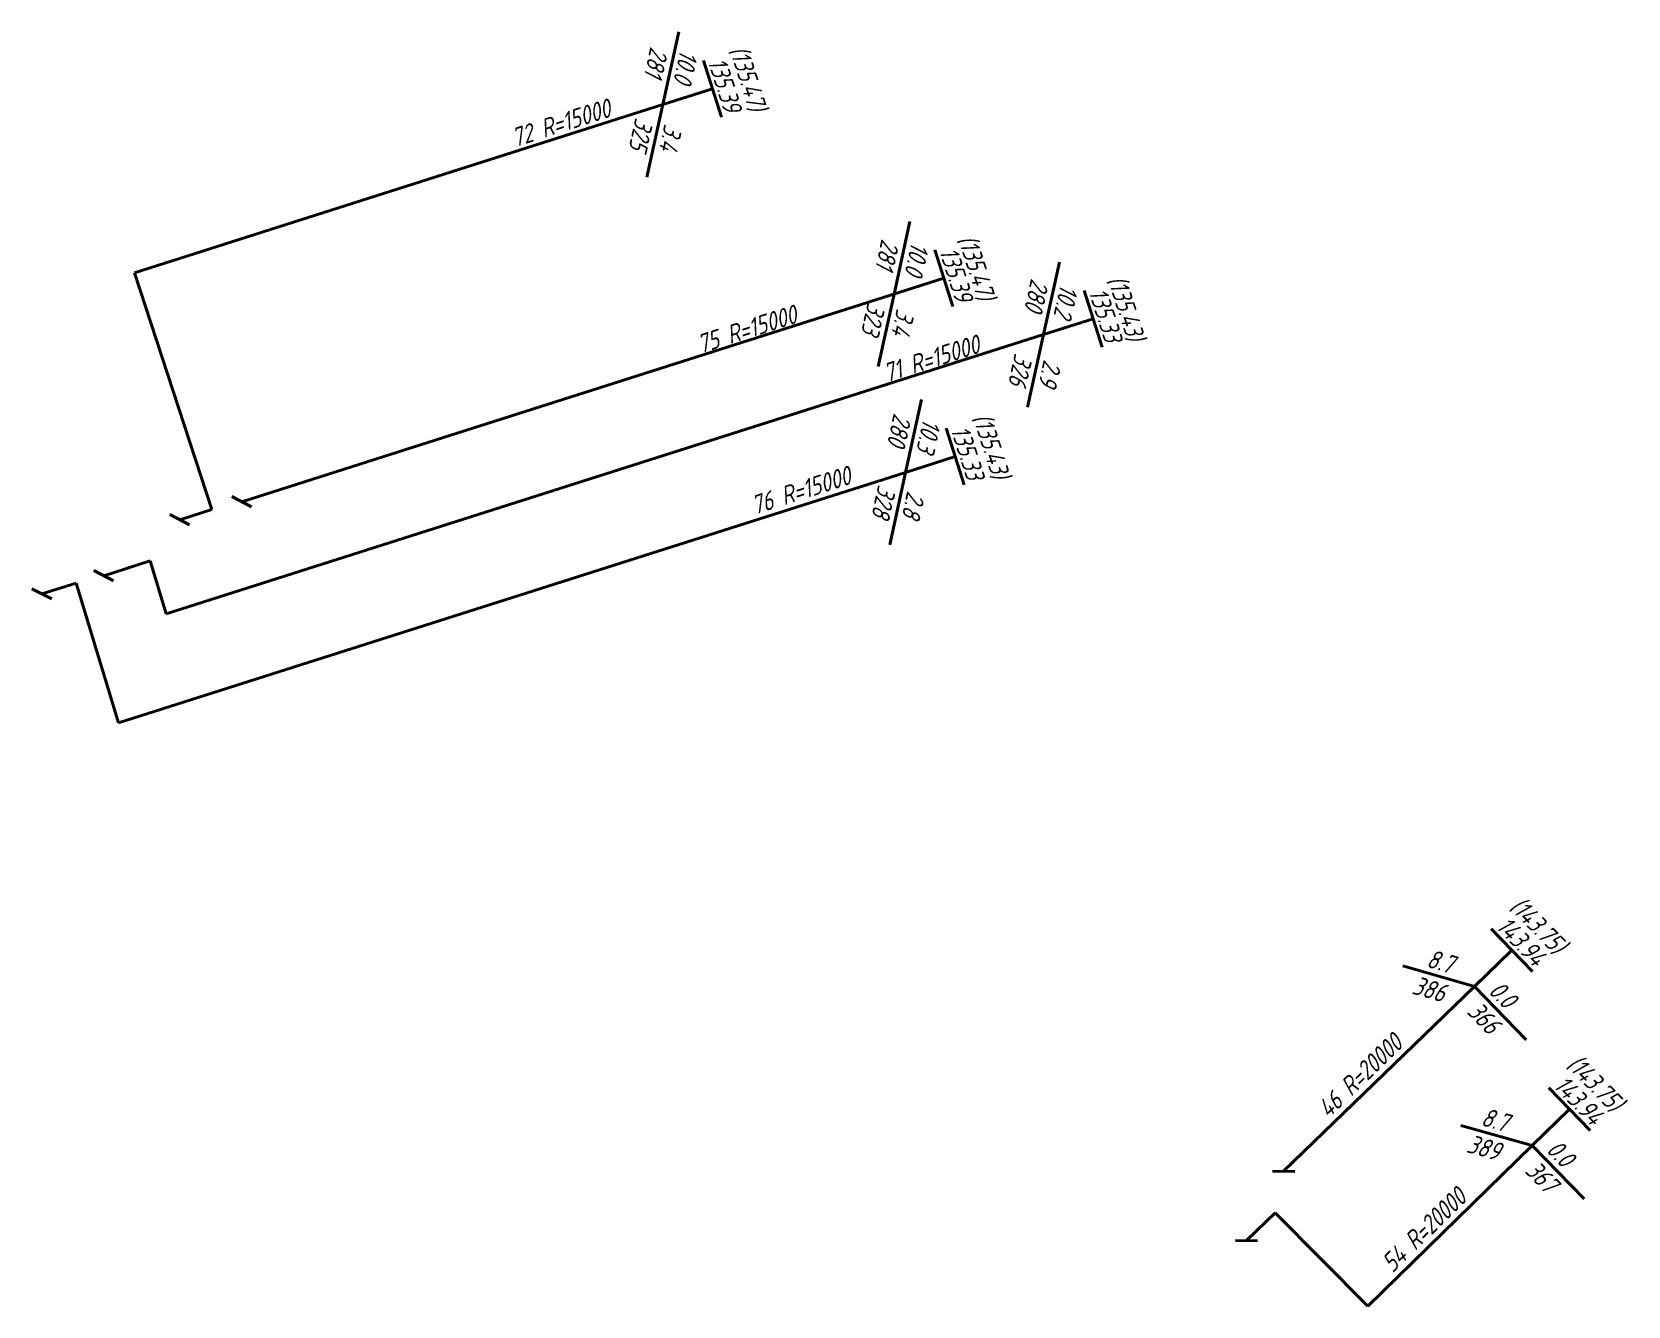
# Model space of a CAD drawing. Extents: x 10708 to 14321, y 7461 to 9444.
# Drawn here: x 12595.5 to 12702.8, y 7835.5 to 7921.2 of the extents above; entities that cross this region are included whole.
import ezdxf
from ezdxf.enums import TextEntityAlignment as Align

# ---------------------------------------------------------------- set-up
doc = ezdxf.new("R2010")
doc.units = 0
doc.styles.add('Уклоноуказатели', font='SPDS.shx', dxfattribs={"oblique": 15, "height": 2})

msp = doc.modelspace()

# ---------------------------------------------------------------- texts
at = {"color": 6, "lineweight": 40, "style": 'Уклоноуказатели', "oblique": 15}
for s, rotation, p in [('281', 257.666, (12637.91, 7918.04)), ('281', 257.666, (12653.45, 7905.12)), ('280', 257.666, (12663.46, 7902.28)), ('280', 257.666, (12654.23, 7893.22)), ('386', 344.0609, (12690.68, 7857.11)), ('389', 344.3191, (12694.36, 7846.46))]:
    msp.add_text(s, height=1.25, rotation=rotation, dxfattribs=at).set_placement(p, align=Align.TOP_RIGHT)
for s, rotation, p in [('10.0', 257.666, (12638.64, 7917.88)), ('10.0', 257.666, (12654.18, 7904.96)), ('10.2', 257.666, (12664.2, 7902.12)), ('10.3', 257.666, (12654.97, 7893.06)), ('8.7', 344.0609, (12690.89, 7857.83)), ('8.7', 344.3191, (12694.56, 7847.18))]:
    msp.add_text(s, height=1.25, rotation=rotation, dxfattribs=at).set_placement(p, align=Align.RIGHT)
for s, rotation, p in [('(135.47)', 287.6661, (12643.08, 7917.86)), ('135.39', 287.6661, (12641.51, 7917.42)), ('(135.47)', 287.6661, (12658.44, 7905.14)), ('135.39', 287.6661, (12657.06, 7904.68)), ('(135.43)', 287.6661, (12668.5, 7902.41)), ('135.33', 287.6661, (12667.1, 7901.95)), ('(135.43)', 287.6661, (12659.43, 7893.14)), ('135.33', 287.6661, (12657.83, 7892.69)), ('(143.75)', 314.0609, (12696.33, 7860.67)), ('143.94', 314.0609, (12695.19, 7859.59)), ('(143.75)', 314.3191, (12700.17, 7850.06)), ('143.94', 314.3191, (12699.06, 7848.9))]:
    msp.add_text(s, height=1.25, rotation=rotation, dxfattribs=at).set_placement(p, align=Align.CENTER)
for s, rotation, p in [('72 R=15000', 17.6661, (12627.81, 7914)), ('75 R=15000', 17.6661, (12640.28, 7900.12)), ('71 R=15000', 17.6661, (12652.79, 7898.18)), ('76 R=15000', 17.6661, (12643.92, 7889.29)), ('46 R=20000', 44.0609, (12682.24, 7848.51)), ('54 R=20000', 44.3191, (12686.55, 7838.13))]:
    msp.add_text(s, height=1.25, rotation=rotation, dxfattribs=at).set_placement(p, align=Align.MIDDLE_LEFT)
for s, rotation, p in [('325', 257.666, (12637.32, 7915.18)), ('323', 257.666, (12652.93, 7902.77)), ('326', 257.666, (12662.82, 7899.34)), ('328', 257.666, (12653.64, 7890.5)), ('366', 314.0609, (12692.83, 7856.1)), ('367', 314.3191, (12696.72, 7845.4))]:
    msp.add_text(s, height=1.25, rotation=rotation, dxfattribs=at).set_placement(p, align=Align.TOP_LEFT)
for s, rotation, p in [('3.4', 257.666, (12638.05, 7915.02)), ('3.4', 257.666, (12653.67, 7902.61)), ('2.9', 257.666, (12663.55, 7899.18)), ('2.8', 257.666, (12654.37, 7890.34)), ('0.0', 314.0609, (12693.37, 7856.62)), ('0.0', 314.3191, (12697.25, 7845.93))]:
    msp.add_text(s, height=1.25, rotation=rotation, dxfattribs=at).set_placement(p)

# ---------------------------------------------------------------- linework, layer by layer
at = {"color": 6, "lineweight": 40}
for p, q in [((12637.94, 7916.28), (12639.01, 7921.16)), ((12640.67, 7919.25), (12641.88, 7915.44)), ((12637.94, 7916.28), (12641.28, 7917.34)), ((12602.41, 7904.96), (12637.94, 7916.28)), ((12637.94, 7916.28), (12636.87, 7911.39)), ((12653.49, 7903.54), (12654.55, 7908.42)), ((12656.21, 7906.51), (12657.43, 7902.7)), ((12663.52, 7900.81), (12664.59, 7905.69)), ((12619.11, 7892.59), (12656.82, 7904.6)), ((12653.49, 7903.54), (12652.42, 7898.66)), ((12666.25, 7903.78), (12667.47, 7899.97)), ((12663.52, 7900.81), (12666.86, 7901.87)), ((12604.55, 7882.03), (12663.52, 7900.81)), ((12663.52, 7900.81), (12662.46, 7895.93)), ((12654.25, 7891.55), (12655.32, 7896.44)), ((12656.98, 7894.52), (12658.2, 7890.71)), ((12609.63, 7889.57), (12619.11, 7892.59)), ((12654.25, 7891.55), (12657.59, 7892.62)), ((12601.35, 7874.71), (12654.25, 7891.55)), ((12654.25, 7891.55), (12653.19, 7886.67)), ((12608.96, 7889.92), (12610.29, 7889.23)), ((12604.79, 7888.71), (12606.12, 7888.02)), ((12605.46, 7888.36), (12607.62, 7889.05)), ((12600.36, 7884.6), (12603.48, 7885.6)), ((12596.19, 7883.38), (12598.49, 7884.11)), ((12599.69, 7884.95), (12601.02, 7884.26)), ((12595.53, 7883.72), (12596.86, 7883.04)), ((12693.62, 7860.85), (12696.4, 7857.98)), ((12692.5, 7856.98), (12695.01, 7859.42)), ((12692.5, 7856.98), (12687.69, 7858.36)), ((12679.66, 7844.56), (12692.5, 7856.98)), ((12692.5, 7856.98), (12695.97, 7853.39)), ((12697.49, 7850.16), (12700.28, 7847.3)), ((12696.38, 7846.28), (12698.89, 7848.73)), ((12696.38, 7846.28), (12691.57, 7847.63)), ((12685.33, 7835.49), (12696.38, 7846.28)), ((12696.38, 7846.28), (12699.87, 7842.71)), ((12678.91, 7844.57), (12680.41, 7844.54)), ((12677.17, 7839.9), (12679.09, 7841.77)), ((12676.42, 7839.91), (12677.92, 7839.89))]:
    msp.add_line(p, q, dxfattribs=at)
at = {"color": 6, "lineweight": 40, "flags": 128}
for points in [[(12607.62, 7889.05), (12602.41, 7904.96)], [(12603.48, 7885.6), (12604.55, 7882.03)], [(12598.49, 7884.11), (12601.35, 7874.71)], [(12679.09, 7841.77), (12685.33, 7835.49)]]:
    msp.add_lwpolyline(points, dxfattribs=at)

msp.set_redraw_order([(e.dxf.handle, doc.entitydb.next_handle()) for e in msp.query("TEXT MTEXT ATTDEF DIMENSION ARC_DIMENSION")])  # texts and dimensions are drawn at this point

doc.saveas('drawing.dxf')
